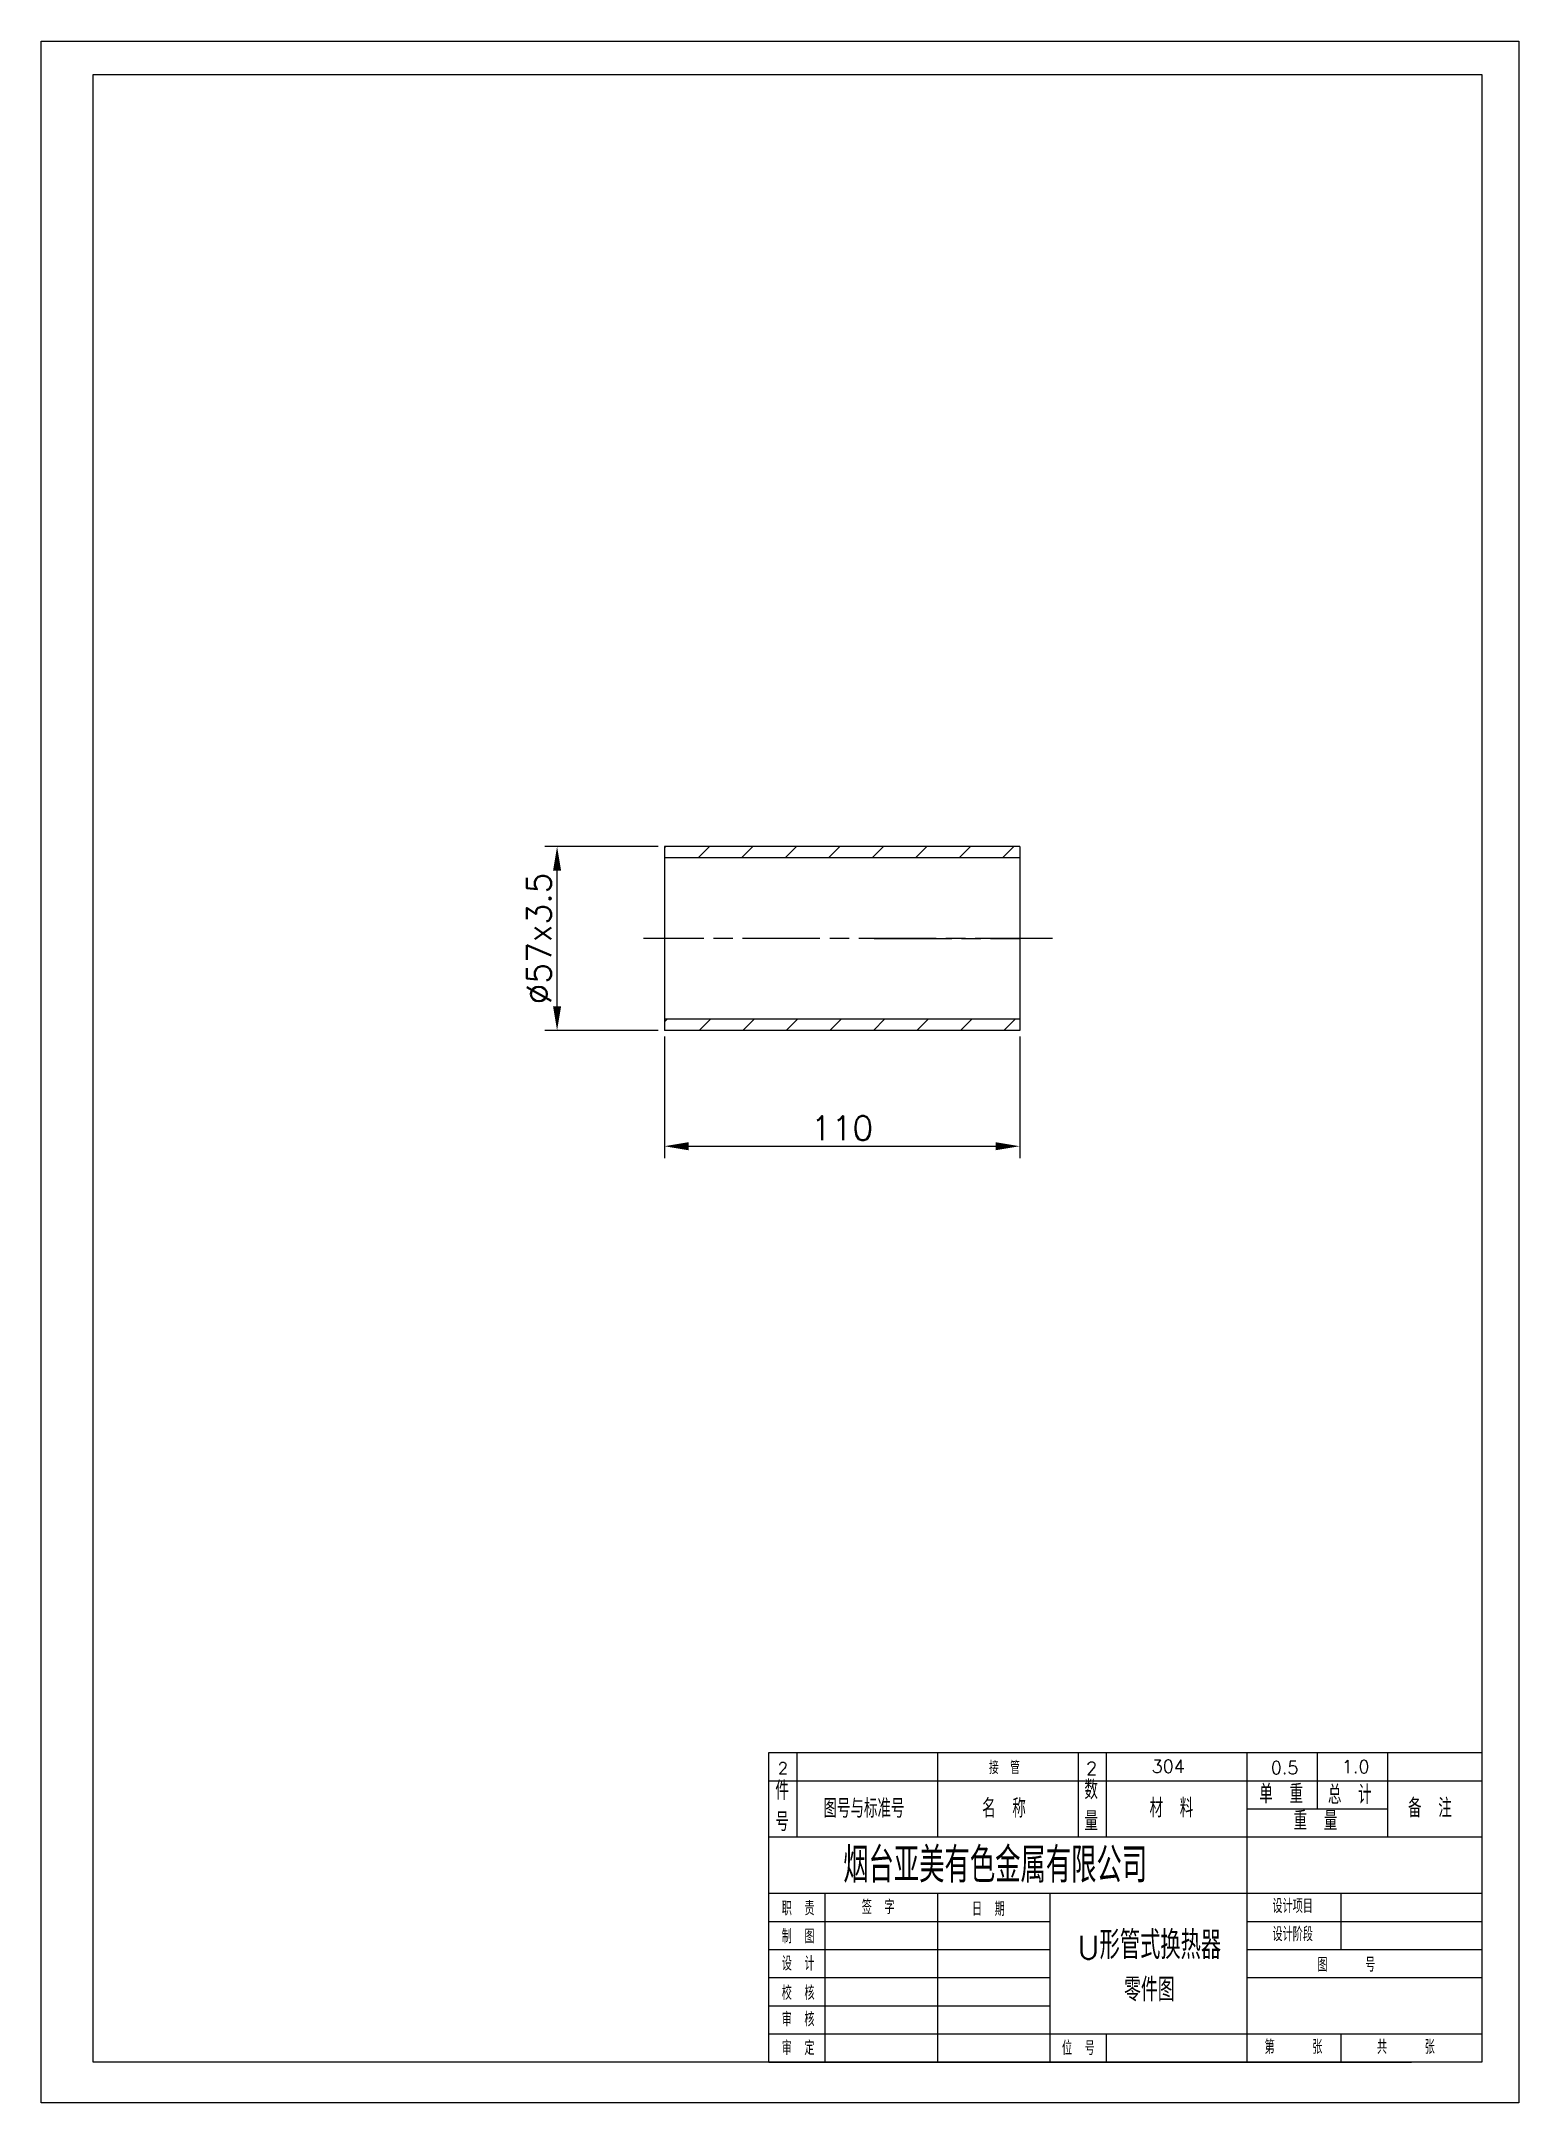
# Model space of a CAD drawing. Header units: millimetres. Extents: x 2215 to 13516, y 3399 to 7964.
# Drawn here: x 3952 to 4410, y 3401 to 4039 of the extents above; entities that cross this region are included whole.
import ezdxf

# ---------------------------------------------------------------- set-up
doc = ezdxf.new("R2010")
doc.units = ezdxf.units.MM
doc.linetypes.add('ACAD_ISO08W100', pattern=[36, 24, -3, 6, -3])
for name, color, linetype in [('中心线', 1, 'ACAD_ISO08W100'), ('实线', 6, 'Continuous'), ('文本', 4, 'Continuous'), ('标注', 3, 'Continuous')]:
    doc.layers.add(name, color=color, linetype=linetype)
doc.styles.get("Standard").update_dxf_attribs({"font": 'txt', "bigfont": 'gbcbig.shx'})
doc.dimstyles.new('ISO-25', dxfattribs={"dimtxt": 2.5, "dimasz": 2.5, "dimexe": 1.25, "dimexo": 0.625, "dimtad": 1, "dimtxsty": 'Standard', "dimcen": 2.5, "dimadec": 0, "dimazin": 0, "dimtfac": 1, "dimtmove": 0, "dimatfit": 3, "dimfxl": 0, "dimarcsym": 0})

msp = doc.modelspace()

# ---------------------------------------------------------------- texts
at = {"layer": '文本'}
for s, insert, char_height, width, attachment_point in [('2', (4180.284, 3506.277), 3.629, 11.67825, 1), ('接 管', (4245.635, 3506.614), 4, 181.11171, 1), ('2', (4275.681, 3506.405), 4, 21.38125, 1), ('304', (4295.987, 3507.011), 4, 89.92699, 1), ('0.5', (4332.867, 3506.583), 4, 83.00953, 1), ('1.0', (4354.863, 3506.907), 4, 99.35989, 1), ('件\\P号', (4179.512, 3500.428), 5.806, 7.95157, 1), ('数\\P量', (4275.188, 3500.633), 5.806, 7.95157, 1), ('单 重', (4329.304, 3499.372), 5.8061, 59.49103, 1), ('总 计', (4350.555, 3499.141), 5.8061, 59.49103, 1), ('图号与标准号', (4194.393, 3494.871), 5.8061, 42.28311, 1), ('名 称', (4243.516, 3494.916), 5.8061, 59.49103, 1), ('材 料', (4295.347, 3495.016), 5.8061, 59.49103, 1), ('重 量', (4339.93, 3491.06), 5.8061, 59.49103, 1), ('备 注', (4375.361, 3495.016), 5.8061, 59.49103, 1), ('烟台亚美有色金属有限公司', (4200.529, 3479.89), 10.8864, 148.05504, 1), ('职 责', (4181.496, 3463.207), 4.3546, 28.30187, 1), ('签 字', (4206.26, 3463.602), 4.3546, 23.63471, 1), ('日 期', (4240.364, 3463.039), 4.3546, 23.91607, 1), ('设计项目', (4333.371, 3463.935), 4.3546, 29.0304, 1), ('制 图', (4181.496, 3454.563), 4.3546, 28.30187, 1), ('{\\H0.8267x;U}形管式换热器\\P{\\H0.8333x;零件图}', (4295.29, 3454.044), 8.70912, 58.39624, 2), ('设计阶段', (4333.371, 3455.226), 4.3546, 29.0304, 1), ('设 计', (4181.496, 3446.141), 4.3546, 28.30187, 1), ('图   号', (4347.31, 3445.788), 4.3546, 59.49103, 1), ('校 核', (4181.496, 3437.054), 4.3546, 28.30187, 1), ('审 核', (4181.496, 3428.854), 4.3546, 28.30187, 1), ('审 定', (4181.496, 3419.988), 4.3546, 28.30187, 1), ('位 号', (4268.238, 3419.973), 4.3546, 16.2908, 1), ('第   张', (4330.946, 3420.322), 4.3546, 59.49103, 1), ('共   张', (4365.732, 3420.322), 4.3546, 59.49103, 1)]:
    msp.add_mtext(s, dxfattribs=dict(at, insert=insert, char_height=char_height, width=width, attachment_point=attachment_point))

# ---------------------------------------------------------------- blocks, each defined once
blk = doc.blocks.new('*D47')
at = {"layer": 'Defpoints', "color": 0}
for p in [(4145.16, 3732.8), (4255.16, 3732.8), (4255.16, 3696.99)]:
    blk.add_point(p, dxfattribs=at)
at = {"layer": '标注', "color": 3, "lineweight": -2}
for p, q in [((4145.16, 3730.93), (4145.16, 3693.24)), ((4255.16, 3730.93), (4255.16, 3693.24)), ((4152.66, 3696.99), (4247.66, 3696.99))]:
    blk.add_line(p, q, dxfattribs=at)
at = {"layer": '标注', "color": 3}
for points in [[(4152.66, 3698.24), (4152.66, 3695.74), (4145.16, 3696.99)], [(4247.66, 3698.24), (4247.66, 3695.74), (4255.16, 3696.99)]]:
    blk.add_solid(points, dxfattribs=at)
at = {"layer": '标注', "color": 4, "insert": (4200.16, 3702.61), "char_height": 7.5, "attachment_point": 5}
blk.add_mtext('110', dxfattribs=at)
blk = doc.blocks.new('*D48')
at = {"layer": 'Defpoints', "color": 0}
for p in [(4111.95, 3789.8), (4145.16, 3789.8), (4145.16, 3732.8)]:
    blk.add_point(p, dxfattribs=at)
at = {"layer": '标注', "color": 3, "lineweight": -2}
for p, q in [((4143.29, 3789.8), (4108.2, 3789.8)), ((4111.95, 3740.3), (4111.95, 3782.3)), ((4143.29, 3732.8), (4108.2, 3732.8))]:
    blk.add_line(p, q, dxfattribs=at)
at = {"layer": '标注', "color": 3}
for points in [[(4110.7, 3782.3), (4113.2, 3782.3), (4111.95, 3789.8)], [(4110.7, 3740.3), (4113.2, 3740.3), (4111.95, 3732.8)]]:
    blk.add_solid(points, dxfattribs=at)
at = {"layer": '标注', "color": 4, "insert": (4106.32, 3761.3), "char_height": 7.5, "attachment_point": 5, "rotation": 90}
blk.add_mtext('%%c57x3.5', dxfattribs=at)

# ---------------------------------------------------------------- dimensions: what is measured, and where the dimension line sits
at = {"layer": '标注'}
dim = msp.add_linear_dim(base=(4111.947, 3789.804), p1=(4145.162, 3732.804), p2=(4145.162, 3789.804), angle=90, text='%%c57x3.5', dimstyle='ISO-25', override={"dimscale": 3, "dimdsep": 46, "dimclrd": 3, "dimclre": 3, "dimclrt": 4}, dxfattribs=at)
dim.commit()
dim.dimension.update_dxf_attribs({"geometry": '*D48', "text_midpoint": (4106.322, 3761.304)})
dim = msp.add_linear_dim(base=(4255.162, 3696.987), p1=(4145.162, 3732.804), p2=(4255.162, 3732.804), dimstyle='ISO-25', override={"dimscale": 3, "dimdsep": 46, "dimclrd": 3, "dimclre": 3, "dimclrt": 4}, dxfattribs=at)
dim.commit()
dim.dimension.update_dxf_attribs({"geometry": '*D47', "text_midpoint": (4200.162, 3702.612)})

# ---------------------------------------------------------------- hatches: boundary and pattern name
at = {"layer": '实线'}
h = msp.add_hatch(dxfattribs=at)
h.set_pattern_fill('ANSI31', color=256, scale=3, style=0)
h.set_pattern_definition([(45, (-641.005, 0), (-6.735192, 6.735192), [])])
h.paths.add_polyline_path([(4145.162, 3789.804), (4145.162, 3786.304), (4255.162, 3786.304), (4255.162, 3789.804)])
h.paths.add_polyline_path([(4255.162, 3732.804), (4255.162, 3736.304), (4145.162, 3736.304), (4145.162, 3732.804)])

# ---------------------------------------------------------------- linework, layer by layer
at = {"layer": '中心线'}
for p, q in [((4265.325, 3761.304), (4138.701, 3761.304)), ((4210.134, 3761.304), (4255.162, 3761.304))]:
    msp.add_line(p, q, dxfattribs=at)
at = {"layer": '实线'}
for p, q in [((4145.162, 3789.804), (4145.162, 3732.804)), ((4255.162, 3789.804), (4145.162, 3789.804)), ((4255.162, 3786.304), (4145.162, 3786.304)), ((4255.162, 3789.804), (4255.162, 3732.804)), ((4255.162, 3736.304), (4145.162, 3736.304)), ((4255.162, 3732.804), (4145.162, 3732.804))]:
    msp.add_line(p, q, dxfattribs=at)
at = {"layer": '标注'}
for p, q in [((4177.522, 3413.451), (4177.522, 3509.251)), ((4177.522, 3509.251), (4398.153, 3509.251)), ((4177.522, 3509.251), (4398.153, 3509.251)), ((4186.231, 3483.124), (4186.231, 3509.251)), ((4229.776, 3483.124), (4229.776, 3509.251)), ((4273.322, 3483.124), (4273.322, 3509.251)), ((4282.031, 3483.124), (4282.031, 3509.251)), ((4325.577, 3465.706), (4325.577, 3509.251)), ((4347.35, 3491.833), (4347.35, 3509.251)), ((4369.122, 3483.124), (4369.122, 3509.251)), ((4177.522, 3500.542), (4398.153, 3500.542)), ((4325.577, 3491.833), (4369.122, 3491.833)), ((4177.522, 3483.124), (4398.153, 3483.124)), ((4177.522, 3413.451), (4177.522, 3465.706)), ((4177.522, 3413.451), (4177.522, 3465.706)), ((4177.522, 3465.706), (4398.153, 3465.706)), ((4194.94, 3413.451), (4194.94, 3465.706)), ((4229.776, 3413.451), (4229.776, 3465.706)), ((4264.613, 3413.451), (4264.613, 3465.706)), ((4325.577, 3413.451), (4325.577, 3465.706)), ((4354.607, 3448.287), (4354.607, 3465.706)), ((4177.522, 3456.996), (4264.613, 3456.996)), ((4325.577, 3456.996), (4398.153, 3456.996)), ((4177.522, 3448.287), (4264.613, 3448.287)), ((4325.577, 3448.287), (4398.153, 3448.287)), ((4177.522, 3439.578), (4264.613, 3439.578)), ((4325.577, 3439.578), (4398.153, 3439.578)), ((4177.522, 3430.869), (4264.613, 3430.869)), ((4177.522, 3422.16), (4398.153, 3422.16)), ((4282.031, 3413.451), (4282.031, 3422.16)), ((4354.607, 3413.451), (4354.607, 3422.16)), ((4177.522, 3413.451), (4376.38, 3413.451))]:
    msp.add_line(p, q, dxfattribs=at)
for points in [[(3952.281, 4039.096), (4409.621, 4039.096), (4409.621, 3400.841), (3952.281, 3400.841)], [(3968.337, 4028.78), (4398.153, 4028.78), (4398.153, 3413.451), (3968.337, 3413.451)]]:
    msp.add_lwpolyline(points, close=True, dxfattribs=at)

msp.set_redraw_order([(e.dxf.handle, doc.entitydb.next_handle()) for e in msp.query("TEXT MTEXT ATTDEF DIMENSION ARC_DIMENSION")])  # texts and dimensions are drawn at this point

doc.saveas('drawing.dxf')
